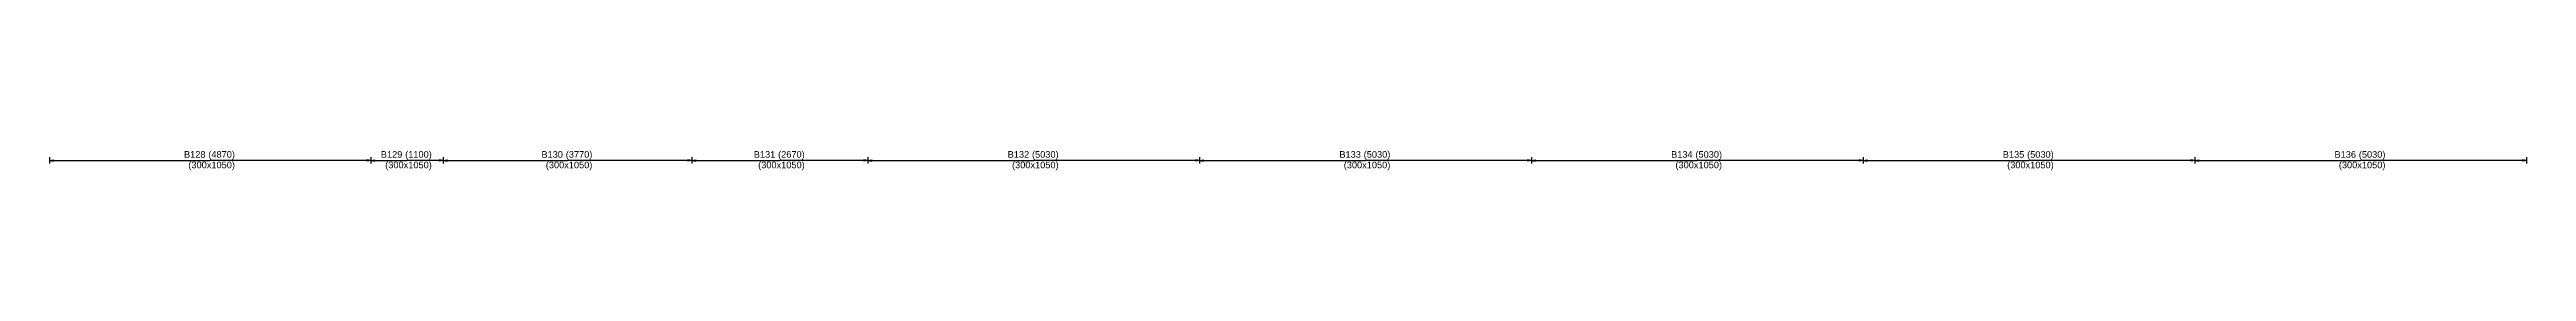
# Model space of a CAD drawing. Extents: x 0 to 98, y 3 to 248.
# Drawn here: x 40.18 to 77.74, y 218.36 to 218.66 of the extents above; entities that cross this region are included whole.
import ezdxf

# ---------------------------------------------------------------- set-up
doc = ezdxf.new("R2010")
doc.units = 0
for name, color, linetype in [('Beam_Dimensions_LS', 3, 'CONTINUOUS'), ('Beam_NameLS', 6, 'CONTINUOUS'), ('span_dim', 7, 'CONTINUOUS'), ('spanline', 7, 'CONTINUOUS')]:
    doc.layers.add(name, color=color, linetype=linetype)
doc.styles.add('STRUDS_Arial', font='ARIAL.TTF', dxfattribs={"height": 0.04})

msp = doc.modelspace()

# ---------------------------------------------------------------- texts
at = {"layer": 'Beam_Dimensions_LS', "style": 'STRUDS_Arial'}
for p in [(42.285, 218.395), (45.27, 218.395), (47.705, 218.395), (50.925, 218.395), (54.775, 218.395), (59.805, 218.395), (64.835, 218.395), (69.865, 218.395), (74.895, 218.395)]:
    msp.add_text('(300x1050)', height=0.1, dxfattribs=at).set_placement(p)
at = {"layer": 'Beam_NameLS', "style": 'STRUDS_Arial'}
for s, p in [('B128', (42.219, 218.555)), ('B129', (45.204, 218.555)), ('B130', (47.639, 218.555)), ('B131', (50.859, 218.555)), ('B132', (54.709, 218.555)), ('B133', (59.739, 218.555)), ('B134', (64.769, 218.555)), ('B135', (69.799, 218.555)), ('B136', (74.829, 218.555))]:
    msp.add_text(s, height=0.1, dxfattribs=at).set_placement(p)
at = {"layer": 'span_dim', "style": 'STRUDS_Arial'}
for s, p in [(' (4870) ', (42.549, 218.555)), (' (1100) ', (45.534, 218.555)), (' (3770) ', (47.969, 218.555)), (' (2670) ', (51.189, 218.555)), (' (5030) ', (55.039, 218.555)), (' (5030) ', (60.069, 218.555)), (' (5030) ', (65.099, 218.555)), (' (5030) ', (70.129, 218.555)), (' (5030) ', (75.159, 218.555))]:
    msp.add_text(s, height=0.1, dxfattribs=at).set_placement(p)

# ---------------------------------------------------------------- linework, layer by layer
at = {"layer": 'spanline'}
for p, q in [((40.18, 218.565), (40.18, 218.465)), ((40.18, 218.515), (40.24, 218.525)), ((40.18, 218.515), (42.615, 218.515)), ((40.18, 218.515), (40.24, 218.505)), ((40.24, 218.525), (40.24, 218.505)), ((45.05, 218.515), (42.615, 218.515)), ((45.05, 218.515), (44.99, 218.525)), ((44.99, 218.525), (44.99, 218.505)), ((45.05, 218.515), (44.99, 218.505)), ((45.05, 218.565), (45.05, 218.465)), ((45.05, 218.565), (45.05, 218.465)), ((45.05, 218.515), (45.11, 218.525)), ((45.05, 218.515), (45.6, 218.515)), ((45.05, 218.515), (45.11, 218.505)), ((45.11, 218.525), (45.11, 218.505)), ((46.15, 218.515), (45.6, 218.515)), ((46.15, 218.515), (46.09, 218.525)), ((46.09, 218.525), (46.09, 218.505)), ((46.15, 218.515), (46.09, 218.505)), ((46.15, 218.565), (46.15, 218.465)), ((46.15, 218.565), (46.15, 218.465)), ((46.15, 218.515), (46.21, 218.525)), ((46.15, 218.515), (48.035, 218.515)), ((46.15, 218.515), (46.21, 218.505)), ((46.21, 218.525), (46.21, 218.505)), ((49.92, 218.515), (48.035, 218.515)), ((49.92, 218.515), (49.86, 218.525)), ((49.86, 218.525), (49.86, 218.505)), ((49.92, 218.515), (49.86, 218.505)), ((49.92, 218.565), (49.92, 218.465)), ((49.92, 218.565), (49.92, 218.465)), ((49.92, 218.515), (49.98, 218.525)), ((49.92, 218.515), (51.255, 218.515)), ((49.92, 218.515), (49.98, 218.505)), ((49.98, 218.525), (49.98, 218.505)), ((52.59, 218.515), (51.255, 218.515)), ((52.59, 218.515), (52.53, 218.525)), ((52.53, 218.525), (52.53, 218.505)), ((52.59, 218.515), (52.53, 218.505)), ((52.59, 218.565), (52.59, 218.465)), ((52.59, 218.565), (52.59, 218.465)), ((52.59, 218.515), (52.65, 218.525)), ((52.59, 218.515), (55.105, 218.515)), ((52.59, 218.515), (52.65, 218.505)), ((52.65, 218.525), (52.65, 218.505)), ((57.62, 218.515), (55.105, 218.515)), ((57.62, 218.515), (57.56, 218.525)), ((57.56, 218.525), (57.56, 218.505)), ((57.62, 218.515), (57.56, 218.505)), ((57.62, 218.565), (57.62, 218.465)), ((57.62, 218.565), (57.62, 218.465)), ((57.62, 218.515), (57.68, 218.525)), ((57.62, 218.515), (60.135, 218.515)), ((57.62, 218.515), (57.68, 218.505)), ((57.68, 218.525), (57.68, 218.505)), ((62.65, 218.515), (60.135, 218.515)), ((62.65, 218.515), (62.59, 218.525)), ((62.59, 218.525), (62.59, 218.505)), ((62.65, 218.515), (62.59, 218.505)), ((62.65, 218.565), (62.65, 218.465)), ((62.65, 218.565), (62.65, 218.465)), ((62.65, 218.515), (62.71, 218.525)), ((62.65, 218.515), (65.165, 218.515)), ((62.65, 218.515), (62.71, 218.505)), ((62.71, 218.525), (62.71, 218.505)), ((67.68, 218.515), (65.165, 218.515)), ((67.68, 218.515), (67.62, 218.525)), ((67.62, 218.525), (67.62, 218.505)), ((67.68, 218.515), (67.62, 218.505)), ((67.68, 218.565), (67.68, 218.465)), ((67.68, 218.565), (67.68, 218.465)), ((67.68, 218.515), (67.74, 218.525)), ((67.68, 218.515), (70.195, 218.515)), ((67.68, 218.515), (67.74, 218.505)), ((67.74, 218.525), (67.74, 218.505)), ((72.71, 218.515), (70.195, 218.515)), ((72.71, 218.515), (72.65, 218.525)), ((72.65, 218.525), (72.65, 218.505)), ((72.71, 218.515), (72.65, 218.505)), ((72.71, 218.565), (72.71, 218.465)), ((72.71, 218.565), (72.71, 218.465)), ((72.71, 218.515), (72.77, 218.525)), ((72.71, 218.515), (75.225, 218.515)), ((72.71, 218.515), (72.77, 218.505)), ((72.77, 218.525), (72.77, 218.505)), ((77.74, 218.515), (75.225, 218.515)), ((77.74, 218.515), (77.68, 218.525)), ((77.68, 218.525), (77.68, 218.505)), ((77.74, 218.515), (77.68, 218.505)), ((77.74, 218.565), (77.74, 218.465))]:
    msp.add_line(p, q, dxfattribs=at)
for points in [[(40.18, 218.515), (40.24, 218.525), (40.18, 218.515), (40.24, 218.505)], [(45.05, 218.515), (44.99, 218.525), (45.05, 218.515), (44.99, 218.505)], [(45.05, 218.515), (45.11, 218.525), (45.05, 218.515), (45.11, 218.505)], [(46.15, 218.515), (46.09, 218.525), (46.15, 218.515), (46.09, 218.505)], [(46.15, 218.515), (46.21, 218.525), (46.15, 218.515), (46.21, 218.505)], [(49.92, 218.515), (49.86, 218.525), (49.92, 218.515), (49.86, 218.505)], [(49.92, 218.515), (49.98, 218.525), (49.92, 218.515), (49.98, 218.505)], [(52.59, 218.515), (52.53, 218.525), (52.59, 218.515), (52.53, 218.505)], [(52.59, 218.515), (52.65, 218.525), (52.59, 218.515), (52.65, 218.505)], [(57.62, 218.515), (57.56, 218.525), (57.62, 218.515), (57.56, 218.505)], [(57.62, 218.515), (57.68, 218.525), (57.62, 218.515), (57.68, 218.505)], [(62.65, 218.515), (62.59, 218.525), (62.65, 218.515), (62.59, 218.505)], [(62.65, 218.515), (62.71, 218.525), (62.65, 218.515), (62.71, 218.505)], [(67.68, 218.515), (67.62, 218.525), (67.68, 218.515), (67.62, 218.505)], [(67.68, 218.515), (67.74, 218.525), (67.68, 218.515), (67.74, 218.505)], [(72.71, 218.515), (72.65, 218.525), (72.71, 218.515), (72.65, 218.505)], [(72.71, 218.515), (72.77, 218.525), (72.71, 218.515), (72.77, 218.505)], [(77.74, 218.515), (77.68, 218.525), (77.74, 218.515), (77.68, 218.505)]]:
    msp.add_solid(points, dxfattribs=at)

msp.set_redraw_order([(e.dxf.handle, doc.entitydb.next_handle()) for e in msp.query("TEXT MTEXT ATTDEF DIMENSION ARC_DIMENSION")])  # texts and dimensions are drawn at this point

doc.saveas('drawing.dxf')
